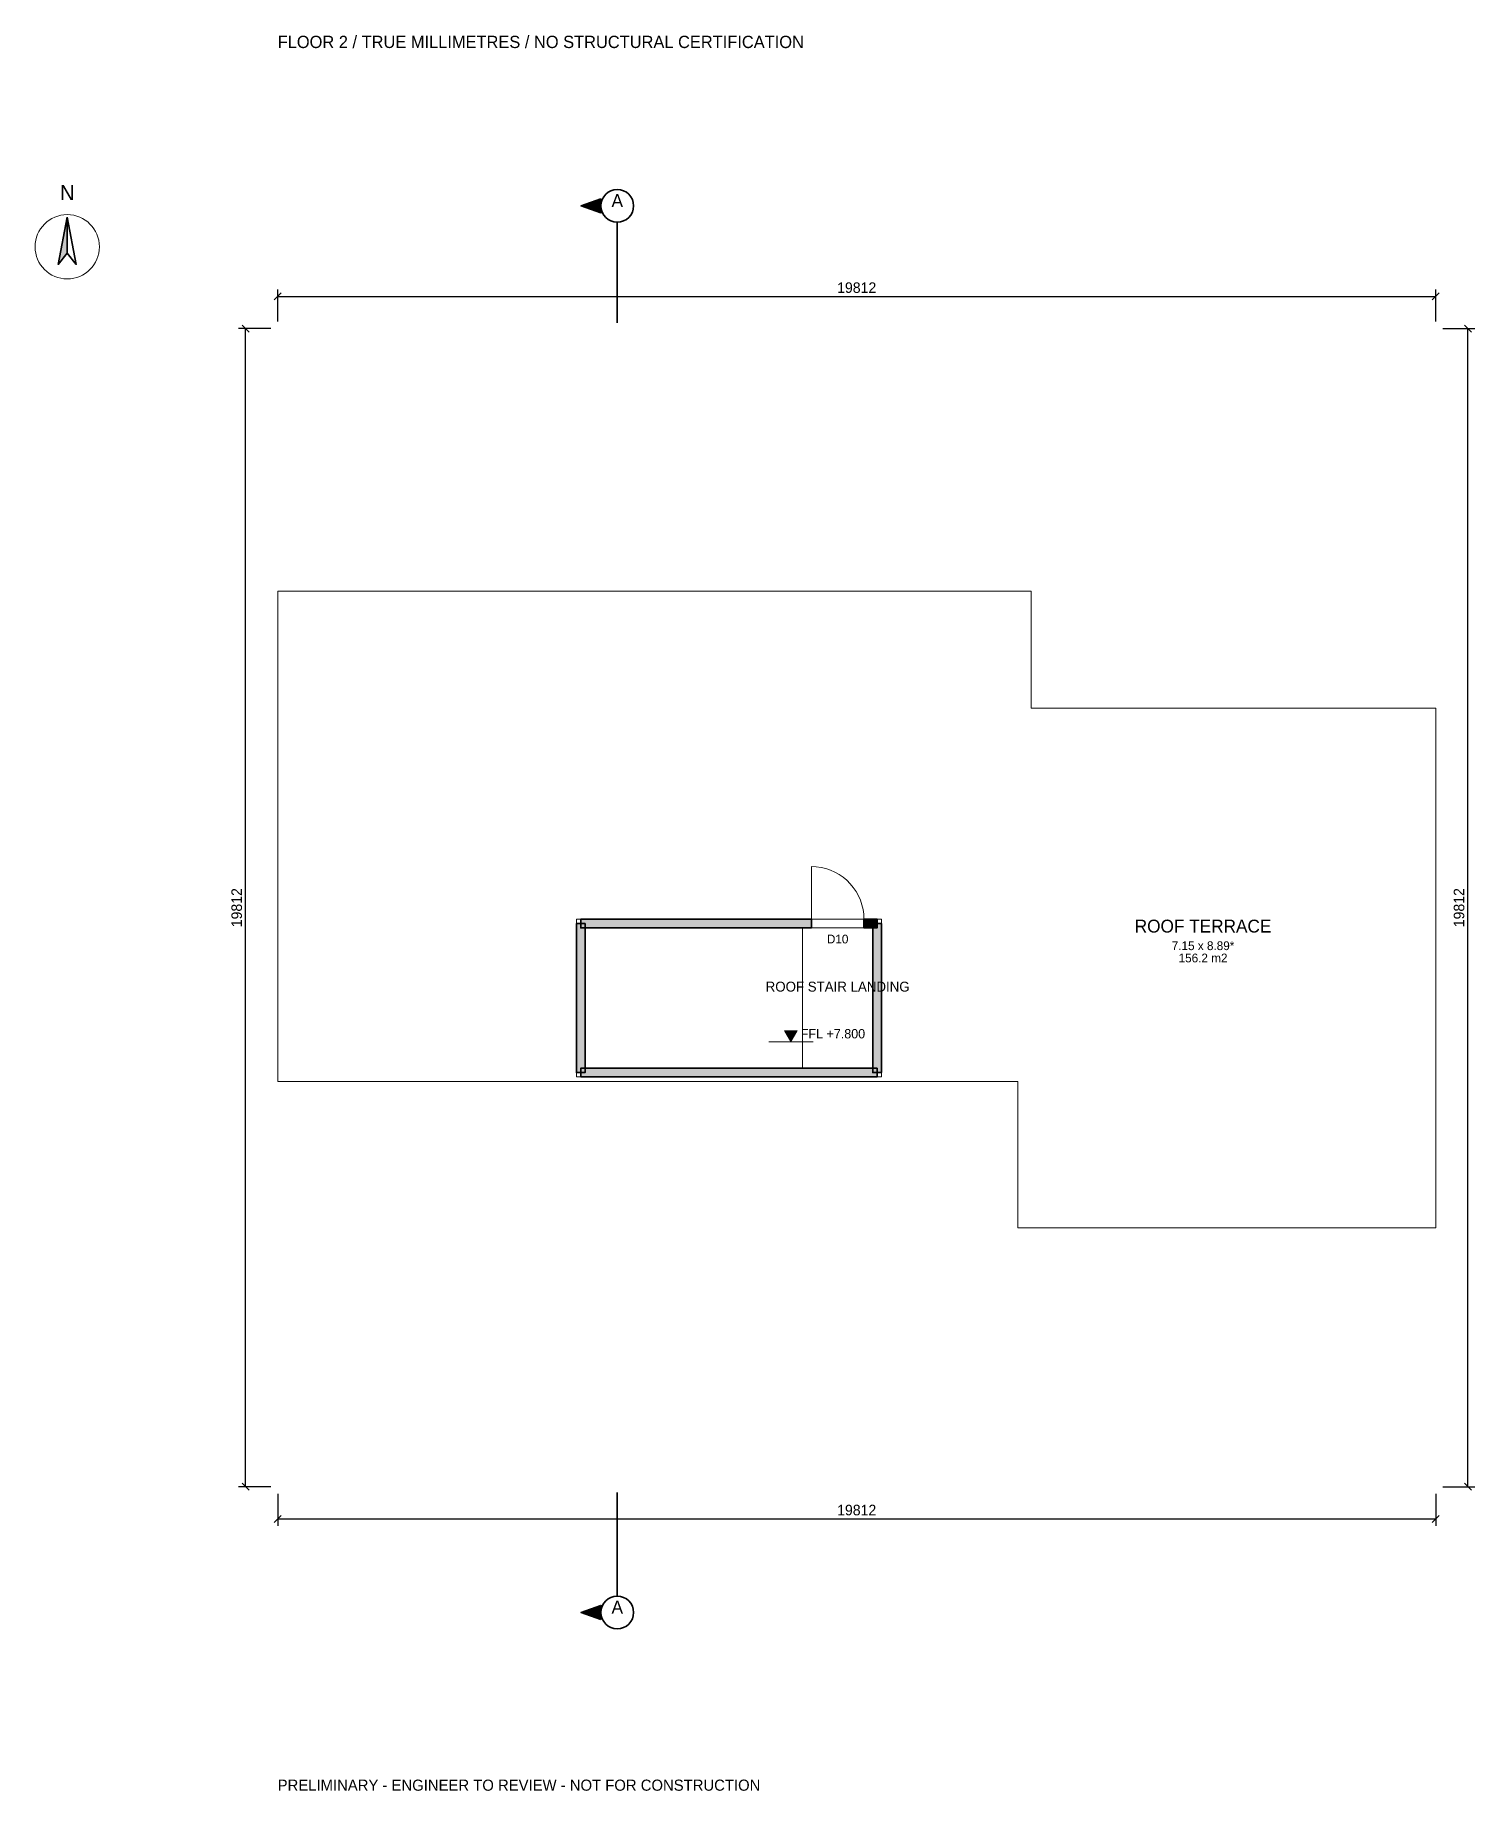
# Model space of a CAD drawing. Header units: millimetres. Extents: x -9600 to 84106, y -5203 to 24833.
# Drawn here: x 59474 to 84106, y -5203 to 24833 of the extents above; entities that cross this region are included whole.
import ezdxf
from ezdxf.enums import TextEntityAlignment as Align

# ---------------------------------------------------------------- set-up
doc = ezdxf.new("R2010")
doc.units = ezdxf.units.MM
for name, color, linetype, lineweight in [('A-ANNO', 7, 'Continuous', 18), ('A-DIMS', 7, 'Continuous', 13), ('A-DOOR', 3, 'Continuous', 18), ('A-EXT', 30, 'Continuous', 18), ('A-FLOR', 8, 'Continuous', 13), ('A-LEVL', 7, 'Continuous', 13), ('A-SECT', 1, 'Continuous', 35), ('A-TAGS', 1, 'Continuous', 13), ('A-WALL', 7, 'Continuous', 35)]:
    doc.layers.add(name, color=color, linetype=linetype, lineweight=lineweight)
doc.dimstyles.new('FF-ARCH', dxfattribs={"dimtxt": 180, "dimasz": 90, "dimexe": 120, "dimexo": 120, "dimgap": 60, "dimtad": 1, "dimdec": 0, "dimtsz": 60, "dimcen": 2.5, "dimazin": 3, "dimtfac": 1, "dimtmove": 0, "dimatfit": 3})

msp = doc.modelspace()

# ---------------------------------------------------------------- texts
at = {"layer": 'A-ANNO'}
for s, height, p in [('FLOOR 2 / TRUE MILLIMETRES / NO STRUCTURAL CERTIFICATION', 210, (63624, 24612)), ('PRELIMINARY - ENGINEER TO REVIEW - NOT FOR CONSTRUCTION', 190, (63624, -5200))]:
    msp.add_text(s, height=height, dxfattribs=at).set_placement(p)
for s, height, p in [('N', 260, (60024, 21932)), ('ROOF TERRACE', 220, (79455.2, 9415.1)), ('7.15 x 8.89*', 150, (79455.2, 9135.6)), ('156.2 m2', 150, (79455.2, 8925.6)), ('ROOF STAIR LANDING', 170, (73204, 8419.5))]:
    msp.add_text(s, height=height, dxfattribs=at).set_placement(p, align=Align.BOTTOM_CENTER)
at = {"layer": 'A-LEVL'}
msp.add_text('FFL +7.800', height=160, dxfattribs=at).set_placement((72574, 7670))
at = {"layer": 'A-SECT'}
for p in [(69434, 21827), (69434, -2235)]:
    msp.add_text('A', height=220, dxfattribs=at).set_placement(p, align=Align.BOTTOM_CENTER)
at = {"layer": 'A-TAGS'}
msp.add_text('D10', height=150, dxfattribs=at).set_placement((73204, 9250), align=Align.BOTTOM_CENTER)

# ---------------------------------------------------------------- dimensions: what is measured, and where the dimension line sits
at = {"layer": 'A-DIMS'}
for base, p1, p2 in [((63624, 20362), (63624, 19812), (83436, 19812)), ((63624, -550), (63624, 0), (83436, 0))]:
    msp.add_linear_dim(base=base, p1=p1, p2=p2, dimstyle='FF-ARCH', dxfattribs=at).render()
for base, p1, p2 in [((63074, 0), (63624, 0), (63624, 19812)), ((83986, 0), (83436, 0), (83436, 19812))]:
    msp.add_linear_dim(base=base, p1=p1, p2=p2, angle=90, dimstyle='FF-ARCH', dxfattribs=at).render()

# ---------------------------------------------------------------- hatches: boundary and pattern name
at = {"layer": 'A-LEVL'}
msp.add_hatch(color=7, dxfattribs=at).paths.add_polyline_path([(72294, 7800), (72514, 7800), (72404, 7610)])
at = {"layer": 'A-SECT'}
for points in [[(69154, 22032), (68814, 21912), (69154, 21792)], [(69154, -2270), (68814, -2150), (69154, -2030)]]:
    msp.add_hatch(color=7, dxfattribs=at).paths.add_polyline_path(points)
at = {"layer": 'A-WALL'}
for points in [[(60024, 21718), (59870, 20909.5), (60024, 21102)], [(68734, 9635), (68884, 9635), (68884, 7085), (68734, 7085), (68734, 9635)], [(68809, 9710), (72754, 9710), (72754, 9560), (68809, 9560), (68809, 9710)], [(73879, 9710), (73879, 9560), (73654, 9560), (73654, 9710), (73879, 9710)], [(73804, 9635), (73954, 9635), (73954, 7085), (73804, 7085), (73804, 9635)], [(68809, 7010), (68809, 7160), (73879, 7160), (73879, 7010), (68809, 7010)]]:
    msp.add_hatch(color=7, dxfattribs=at).paths.add_polyline_path(points)

# ---------------------------------------------------------------- linework, layer by layer
at = {"layer": 'A-ANNO'}
msp.add_circle((60024, 21212), 550, dxfattribs=at)
at = {"layer": 'A-DOOR'}
msp.add_line((72754, 9710), (72754, 10610), dxfattribs=at)
msp.add_lwpolyline([(73654, 9710), (73650.2, 9793), (73638.7, 9875.4), (73619.6, 9956.3), (73593.2, 10035.1), (73559.6, 10111.2), (73519.2, 10183.8), (73472.2, 10252.4), (73419.1, 10316.3), (73360.3, 10375.1), (73296.4, 10428.2), (73227.8, 10475.2), (73155.2, 10515.6), (73079.1, 10549.2), (73000.3, 10575.6), (72919.4, 10594.7), (72837, 10606.2), (72754, 10610)], dxfattribs=at)
at = {"layer": 'A-EXT'}
msp.add_lwpolyline([(68734, 7010), (73954, 7010), (73954, 9710), (68734, 9710)], close=True, dxfattribs=at)
at = {"layer": 'A-FLOR'}
for points in [[(63624, 12675), (63624, 12790), (63624, 15090), (63624, 15205), (63624, 15320), (63854, 15320), (68654, 15320), (68769, 15320), (68884, 15320), (76284, 15320), (76399, 15320), (76514, 15320), (76514, 15090), (76514, 13320), (83206, 13320), (83321, 13320), (83436, 13320), (83436, 13090), (83436, 7690), (83436, 7575), (83436, 7460), (83436, 4660), (83436, 4545), (83436, 4430), (76284, 4430), (76284, 6930), (63624, 6930), (63624, 7160), (63624, 12560)], [(63624, 12675), (63624, 12790), (63624, 15090), (63624, 15205), (63624, 15320), (63854, 15320), (68654, 15320), (68769, 15320), (68884, 15320), (76284, 15320), (76399, 15320), (76514, 15320), (76514, 15090), (76514, 13320), (83206, 13320), (83321, 13320), (83436, 13320), (83436, 13090), (83436, 7690), (83436, 7575), (83436, 7460), (83436, 4660), (83436, 4545), (83436, 4430), (76284, 4430), (76284, 6930), (63624, 6930), (63624, 7160), (63624, 12560), (63624, 12675)], [(68884, 9560), (68884, 7160), (72604, 7160), (72604, 9560), (68884, 9560)], [(73804, 9560), (72604, 9560), (72604, 7160), (73804, 7160)]]:
    msp.add_lwpolyline(points, close=True, dxfattribs=at)
msp.add_lwpolyline([(63624, 12560), (63624, 12675), (63624, 12790), (63624, 15090), (63624, 15205), (63624, 15320), (63854, 15320), (68654, 15320), (68769, 15320), (68884, 15320), (76284, 15320), (76399, 15320), (76514, 15320), (76514, 15090), (76514, 13320), (83206, 13320), (83321, 13320), (83436, 13320), (83436, 13090), (83436, 7690), (83436, 7575), (83436, 7460), (83436, 4660), (83436, 4545), (83436, 4430), (76284, 4430), (76284, 6930), (63624, 6930), (63624, 7160), (63624, 12560)], dxfattribs=at)
at = {"layer": 'A-LEVL'}
msp.add_line((72024, 7610), (72784, 7610), dxfattribs=at)
msp.add_lwpolyline([(72294, 7800), (72514, 7800), (72404, 7610)], close=True, dxfattribs=at)
at = {"layer": 'A-SECT'}
for p, q in [((69434, 21332), (69434, 21632)), ((69434, 19912), (69434, 21332)), ((69434, -100), (69434, -1570)), ((69434, -1570), (69434, -1870))]:
    msp.add_line(p, q, dxfattribs=at)
for points in [[(69154, 22032), (68814, 21912), (69154, 21792)], [(69154, -2270), (68814, -2150), (69154, -2030)]]:
    msp.add_lwpolyline(points, close=True, dxfattribs=at)
for centre in [(69434, 21912), (69434, -2150)]:
    msp.add_circle(centre, 280, dxfattribs=at)
at = {"layer": 'A-WALL'}
for points in [[(60024, 21718), (59870, 20909.5), (60024, 21102)], [(60024, 21718), (60178, 20909.5), (60024, 21102)], [(68734, 9635), (68884, 9635), (68884, 7085), (68734, 7085), (68734, 9635)], [(68809, 9710), (72754, 9710), (72754, 9560), (68809, 9560), (68809, 9710)], [(73879, 9710), (73879, 9560), (73654, 9560), (73654, 9710), (73879, 9710)], [(73804, 9635), (73954, 9635), (73954, 7085), (73804, 7085), (73804, 9635)], [(68809, 7010), (68809, 7160), (73879, 7160), (73879, 7010), (68809, 7010)]]:
    msp.add_lwpolyline(points, close=True, dxfattribs=at)

msp.set_redraw_order([(e.dxf.handle, doc.entitydb.next_handle()) for e in msp.query("TEXT MTEXT ATTDEF DIMENSION ARC_DIMENSION")])  # texts and dimensions are drawn at this point

doc.saveas('drawing.dxf')
